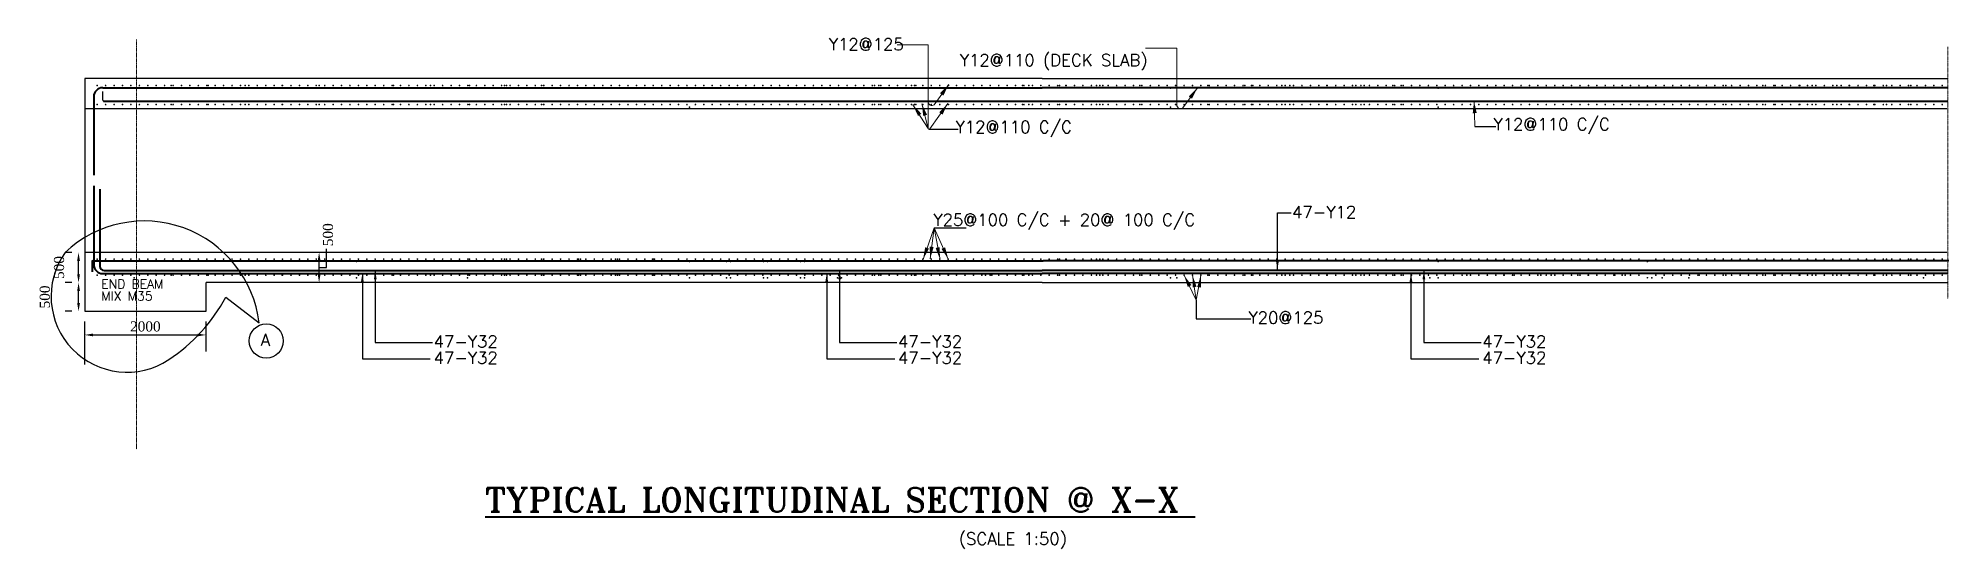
# Model space of a CAD drawing. Header units: inches. Extents: x -400915 to 515323, y 79868 to 577806.
# Drawn here: x 384984 to 498373, y 246380 to 276661 of the extents above; entities that cross this region are included whole.
import ezdxf

# ---------------------------------------------------------------- set-up
doc = ezdxf.new("R2010")
doc.units = ezdxf.units.IN
doc.header["$LTSCALE"] = 0.315
doc.header["$MEASUREMENT"] = 0
doc.linetypes.add('CENTER', pattern=[50.8, 31.75, -6.35, 6.35, -6.35])
for name, color, linetype, lineweight in [('CEN', 5, 'CENTER', 18), ('DM', 1, 'Continuous', 20), ('DMT', 5, 'Continuous', 25), ('RFC', 4, 'Continuous', 40), ('scale hide', 5, 'Continuous', 20), ('TXC', 7, 'Continuous', 40)]:
    doc.layers.add(name, color=color, linetype=linetype, lineweight=lineweight)
doc.layers.add('GIRDER', color=7, linetype='Continuous')
doc.layers.add('rec', color=7, linetype='Continuous')
doc.styles.add('ROMANT', font='romant.shx')
doc.styles.add('S2', font='ROMANS.shx', dxfattribs={"width": 0.85})
doc.styles.get("Standard").update_dxf_attribs({"font": 'romantic.ttf'})
doc.dimstyles.new('kri', dxfattribs={"dimtxt": 150, "dimasz": 125, "dimexe": 0.18, "dimexo": 0.0625, "dimgap": 0.09, "dimtad": 1, "dimdec": 0, "dimrnd": 1, "dimzin": 0, "dimdsep": 46, "dimtxsty": 'Standard', "dimblk": 'OBLIQUE', "dimcen": 0.09, "dimclrd": 1, "dimclre": 5, "dimclrt": 3, "dimadec": 0, "dimazin": 0, "dimtfac": 1, "dimtdec": 0, "dimtofl": 0, "dimtmove": 2, "dimatfit": 3, "dimfxl": 1, "dimtolj": 1, "dimtzin": 0, "dimarcsym": 0})

msp = doc.modelspace()

# ---------------------------------------------------------------- texts
at = {"layer": 'DMT', "style": 'S2'}
for s, height, p in [('Y12@125', 716.67, (431898.4, 275944.3)), ('Y12@110 (DECK SLAB)', 716.667, (439672.3, 275002.9)), ('Y12@110 C/C', 716.667, (439424.1, 271036.7)), ('Y12@110 C/C', 716.667, (471345, 271201.6)), ('47-Y12', 716.67, (459399.7, 265993.2)), ('Y25@100 C/C + 20@ 100 C/C', 716.667, (438104.2, 265533.1)), ('END BEAM', 537.5, (388729.5, 261818.9)), ('MIX M35', 537.5, (388729.5, 261105.4)), ('Y20@125', 716.67, (456806.2, 259731.7)), ('A', 716.7, (398186.9, 258421.2)), ('47-Y32', 716.67, (408450, 258313.3)), ('47-Y32', 716.67, (436010.2, 258313.3)), ('47-Y32', 716.67, (470682.7, 258313.3)), ('47-Y32', 716.67, (408450, 257349.3)), ('47-Y32', 716.67, (436010.2, 257349.3)), ('47-Y32', 716.67, (470682.7, 257349.3))]:
    msp.add_text(s, height=height, dxfattribs=at).set_placement(p)
at = {"layer": 'scale hide', "style": 'S2'}
msp.add_text('(SCALE 1:50)', height=716.667, dxfattribs=at).set_placement((439618.6, 246618.9))
at = {"layer": 'TXC', "style": 'ROMANT'}
msp.add_text('%%UTYPICAL LONGITUDINAL SECTION @ X-X ', height=1433.333, dxfattribs=at).set_placement((411505, 248563.9))

# ---------------------------------------------------------------- blocks, each defined once
blk = doc.blocks.new('ARROW')
at = {"layer": 'RFC', "color": 1}
blk.add_solid([(2, -0.33), (2, 0.33), (0, 0)], dxfattribs=at)
blk = doc.blocks.new('*D246')
at = {"layer": 'Defpoints', "color": 0, "ltscale": 0.5, "transparency": 16777216}
for p in [(394943, 259063), (394943, 257684), (387743, 256914)]:
    blk.add_point(p, dxfattribs=at)
at = {"layer": 'rec', "color": 1, "lineweight": -2, "ltscale": 0.5, "transparency": 16777216}
for p, q in [((387743, 257314), (387743, 259863)), ((394943, 258084), (394943, 259863)), ((388243, 259063), (394443, 259063))]:
    blk.add_line(p, q, dxfattribs=at)
at = {"layer": 'rec', "color": 1, "ltscale": 0.5, "transparency": 16777216}
for points in [[(388243, 259146), (388243, 258980), (387743, 259063)], [(394443, 259146), (394443, 258980), (394943, 259063)]]:
    blk.add_solid(points, dxfattribs=at)
at = {"layer": 'rec', "color": 3, "ltscale": 0.5, "transparency": 16777216, "insert": (391343, 259563), "char_height": 600, "attachment_point": 5}
blk.add_mtext('\\A1;2000', dxfattribs=at)
blk = doc.blocks.new('*D247')
at = {"layer": 'Defpoints', "color": 0, "ltscale": 0.5, "transparency": 16777216}
for p in [(387378, 262166), (387378, 262166), (387378, 260466)]:
    blk.add_point(p, dxfattribs=at)
at = {"layer": 'rec', "color": 1, "lineweight": -2, "ltscale": 0.5, "transparency": 16777216}
for p, q in [((386978, 262166), (386578, 262166)), ((387378, 260966), (387378, 261666)), ((386978, 260466), (386578, 260466))]:
    blk.add_line(p, q, dxfattribs=at)
at = {"layer": 'rec', "color": 1, "ltscale": 0.5, "transparency": 16777216}
for points in [[(387294, 261666), (387461, 261666), (387378, 262166)], [(387294, 260966), (387461, 260966), (387378, 260466)]]:
    blk.add_solid(points, dxfattribs=at)
at = {"layer": 'rec', "color": 3, "ltscale": 0.5, "transparency": 16777216, "insert": (385378, 261316), "char_height": 600, "attachment_point": 5, "rotation": 90}
blk.add_mtext('\\A1;500', dxfattribs=at)
blk = doc.blocks.new('*D248')
at = {"layer": 'Defpoints', "color": 0, "ltscale": 0.5, "transparency": 16777216}
for p in [(387378, 263954), (387378, 263954), (387378, 262166)]:
    blk.add_point(p, dxfattribs=at)
at = {"layer": 'rec', "color": 1, "lineweight": -2, "ltscale": 0.5, "transparency": 16777216}
for p, q in [((386978, 263954), (386578, 263954)), ((387378, 262666), (387378, 263454)), ((386978, 262166), (386578, 262166))]:
    blk.add_line(p, q, dxfattribs=at)
at = {"layer": 'rec', "color": 1, "ltscale": 0.5, "transparency": 16777216}
for points in [[(387294, 263454), (387461, 263454), (387378, 263954)], [(387294, 262666), (387461, 262666), (387378, 262166)]]:
    blk.add_solid(points, dxfattribs=at)
at = {"layer": 'rec', "color": 3, "ltscale": 0.5, "transparency": 16777216, "insert": (386223, 263060), "char_height": 600, "attachment_point": 5, "rotation": 90}
blk.add_mtext('\\A1;500', dxfattribs=at)
blk = doc.blocks.new('*D249')
at = {"layer": 'Defpoints', "color": 0, "ltscale": 0.5, "transparency": 16777216}
for p in [(401655, 263954), (401655, 263954), (401655, 262166)]:
    blk.add_point(p, dxfattribs=at)
at = {"layer": 'rec', "color": 1, "lineweight": -2, "ltscale": 0.5, "transparency": 16777216}
for p, q in [((401255, 263954), (400855, 263954)), ((401655, 262666), (401655, 263454)), ((401255, 262166), (400855, 262166))]:
    blk.add_line(p, q, dxfattribs=at)
at = {"layer": 'rec', "color": 1, "ltscale": 0.5, "transparency": 16777216}
for points in [[(401571, 263454), (401738, 263454), (401655, 263954)], [(401571, 262666), (401738, 262666), (401655, 262166)]]:
    blk.add_solid(points, dxfattribs=at)
at = {"layer": 'rec', "color": 3, "ltscale": 0.5, "transparency": 16777216, "insert": (402185, 265009), "char_height": 600, "attachment_point": 5, "rotation": 90}
blk.add_mtext('\\A1;500', dxfattribs=at)

# ---------------------------------------------------------------- dimensions: what is measured, and where the dimension line sits
at = {"layer": 'rec', "ltscale": 0.5}
for base, p1, p2, picture, middle in [((401654.6, 263954.4), (401654.6, 262165.6), (401654.6, 263954.4), '*D249', (402185.4, 265008.8)), ((387377.8, 263954.4), (387377.8, 262165.6), (387377.8, 263954.4), '*D248', (386222.8, 263060))]:
    dim = msp.add_linear_dim(base=base, p1=p1, p2=p2, angle=90, text='500', dimstyle='kri', override={"dimscale": 4, "dimexe": 200, "dimexo": 100, "dimgap": 50, "dimsah": 1, "dimclre": 1}, dxfattribs=at)
    dim.commit()
    dim.dimension.update_dxf_attribs({"geometry": picture, "text_midpoint": middle, "dimtype": 160})
dim = msp.add_linear_dim(base=(387377.8, 262165.6), p1=(387377.8, 260465.6), p2=(387377.8, 262165.6), angle=90, text='500', dimstyle='kri', override={"dimscale": 4, "dimexe": 200, "dimexo": 100, "dimgap": 50, "dimsah": 1, "dimclre": 1}, dxfattribs=at)
dim.commit()
dim.dimension.update_dxf_attribs({"geometry": '*D247', "text_midpoint": (385377.8, 261315.6)})
dim = msp.add_linear_dim(base=(394943.1, 259063), p1=(387743.1, 256914.2), p2=(394943.1, 257683.6), text='2000', dimstyle='kri', override={"dimscale": 4, "dimexe": 200, "dimexo": 100, "dimgap": 50, "dimsah": 1, "dimclre": 1, "dimclrt": 3}, dxfattribs=at)
dim.commit()
dim.dimension.update_dxf_attribs({"geometry": '*D246', "text_midpoint": (391343.1, 259563), "dimtype": 160})

# ---------------------------------------------------------------- linework, layer by layer
at = {"layer": 'CEN'}
for p, q in [((390824.7, 276583.5), (390824.7, 252287.1)), ((498324.7, 276142.1), (498324.7, 261209.4))]:
    msp.add_line(p, q, dxfattribs=at)
at = {"layer": 'DM'}
for p, q in [((437800, 276261.3), (435953.1, 276261.3)), ((437800, 272893.5), (437800, 276261.3)), ((452555.1, 276074.1), (450708.2, 276074.1)), ((452555.1, 272706.3), (452555.1, 276074.1)), ((439022.8, 273912.6), (438161.3, 272716.6)), ((453777.9, 273725.4), (452916.4, 272529.5)), ((436895.5, 272710.4), (437800, 271311.5)), ((437424.3, 272771.1), (437800, 271311.5)), ((437800, 272893.5), (437800, 271311.5)), ((438972.3, 272784), (437890.6, 271282.3)), ((470198, 272932.9), (470241.4, 271426.4)), ((437497.3, 263546.4), (438148.5, 265412.5)), ((437920.1, 263575.8), (438148.5, 265412.5)), ((438506.4, 263540.9), (438148.5, 265412.5)), ((438995.7, 263560.7), (438148.5, 265412.5)), ((452987.2, 262602.7), (453715, 261120.3)), ((453486.8, 262610.1), (453715, 261120.3)), ((453984.6, 262597.5), (453715, 261120.3))]:
    msp.add_line(p, q, dxfattribs=at)
for centre, radius, end in [((438024, 272893.5), 224, 307.835482), ((452779, 272706.3), 224, 307.835482), ((437850, 271311.5), 50, 324.234682)]:
    msp.add_arc(centre, radius, 180, end, dxfattribs=at)
at = {"layer": 'GIRDER', "color": 1}
for p, q in [((444574.7, 274262.9), (387743.1, 274262.9)), ((387743.1, 274262.9), (387743.1, 262165.6)), ((444574.7, 274262.9), (498324.7, 274262.9)), ((498257.4, 272474.1), (387743.1, 272474.1)), ((498257.4, 263954.4), (387743.1, 263954.4)), ((444574.7, 262165.6), (394943.1, 262165.6)), ((444574.7, 262165.6), (498324.7, 262165.6))]:
    msp.add_line(p, q, dxfattribs=at)
at = {"layer": 'rec', "ltscale": 0.5}
for p, q in [((388818.1, 272980.4), (388818.1, 273501.2)), ((396121.8, 261310.1), (398090.6, 259781.1))]:
    msp.add_line(p, q, dxfattribs=at)
at = {"layer": 'rec', "color": 1, "ltscale": 0.5}
for p, q in [((437850, 271261.5), (439579.2, 271261.5)), ((470241.4, 271426.4), (471500.1, 271426.4)), ((438148.5, 265412.5), (440053.6, 265412.5)), ((401654.6, 263064.9), (402094.7, 263064.9)), ((402094.7, 263064.9), (402094.7, 264162.7)), ((387743.1, 262165.6), (387743.1, 260465.6)), ((394943.1, 260465.6), (394943.1, 262165.6)), ((453715, 261120.3), (453715, 260021.7)), ((387743.1, 260465.6), (388443.1, 260465.6)), ((388443.1, 260465.6), (394943.1, 260465.6)), ((453715, 260021.7), (456957.9, 260021.7))]:
    msp.add_line(p, q, dxfattribs=at)
at = {"layer": 'rec', "ltscale": 0.5, "const_width": 50}
for points in [[(388461.7, 273856.5, 1), (388511.7, 273856.5, 1)], [(388961.7, 273856.5, 1), (389011.7, 273856.5, 1)], [(389461.7, 273856.5, 1), (389511.7, 273856.5, 1)], [(389961.7, 273856.5, 1), (390011.7, 273856.5, 1)], [(390461.7, 273856.5, 1), (390511.7, 273856.5, 1)], [(390961.7, 273856.5, 1), (391011.7, 273856.5, 1)], [(391461.7, 273856.5, 1), (391511.7, 273856.5, 1)], [(391961.7, 273856.5, 1), (392011.7, 273856.5, 1)], [(392461.7, 273856.5, 1), (392511.7, 273856.5, 1)], [(392961.7, 273856.5, 1), (393011.7, 273856.5, 1)], [(393461.7, 273856.5, 1), (393511.7, 273856.5, 1)], [(393961.7, 273856.5, 1), (394011.7, 273856.5, 1)], [(394461.7, 273856.5, 1), (394511.7, 273856.5, 1)], [(394961.7, 273856.5, 1), (395011.7, 273856.5, 1)], [(395461.7, 273856.5, 1), (395511.7, 273856.5, 1)], [(395961.7, 273856.5, 1), (396011.7, 273856.5, 1)], [(396461.7, 273856.5, 1), (396511.7, 273856.5, 1)], [(396961.7, 273856.5, 1), (397011.7, 273856.5, 1)], [(397461.7, 273856.5, 1), (397511.7, 273856.5, 1)], [(397961.7, 273856.5, 1), (398011.7, 273856.5, 1)], [(398461.7, 273856.5, 1), (398511.7, 273856.5, 1)], [(398961.7, 273856.5, 1), (399011.7, 273856.5, 1)], [(399461.7, 273856.5, 1), (399511.7, 273856.5, 1)], [(399961.7, 273856.5, 1), (400011.7, 273856.5, 1)], [(400461.7, 273856.5, 1), (400511.7, 273856.5, 1)], [(400961.7, 273856.5, 1), (401011.7, 273856.5, 1)], [(401461.7, 273856.5, 1), (401511.7, 273856.5, 1)], [(401961.7, 273856.5, 1), (402011.7, 273856.5, 1)], [(402461.7, 273856.5, 1), (402511.7, 273856.5, 1)], [(402961.7, 273856.5, 1), (403011.7, 273856.5, 1)], [(403461.7, 273856.5, 1), (403511.7, 273856.5, 1)], [(403961.7, 273856.5, 1), (404011.7, 273856.5, 1)], [(404461.7, 273856.5, 1), (404511.7, 273856.5, 1)], [(404961.7, 273856.5, 1), (405011.7, 273856.5, 1)], [(405461.7, 273856.5, 1), (405511.7, 273856.5, 1)], [(405961.7, 273856.5, 1), (406011.7, 273856.5, 1)], [(406461.7, 273856.5, 1), (406511.7, 273856.5, 1)], [(406961.7, 273856.5, 1), (407011.7, 273856.5, 1)], [(407461.7, 273856.5, 1), (407511.7, 273856.5, 1)], [(407961.7, 273856.5, 1), (408011.7, 273856.5, 1)], [(408461.7, 273856.5, 1), (408511.7, 273856.5, 1)], [(408961.7, 273856.5, 1), (409011.7, 273856.5, 1)], [(409461.7, 273856.5, 1), (409511.7, 273856.5, 1)], [(409961.7, 273856.5, 1), (410011.7, 273856.5, 1)], [(410461.7, 273856.5, 1), (410511.7, 273856.5, 1)], [(410961.7, 273856.5, 1), (411011.7, 273856.5, 1)], [(411461.7, 273856.5, 1), (411511.7, 273856.5, 1)], [(411961.7, 273856.5, 1), (412011.7, 273856.5, 1)], [(412461.7, 273856.5, 1), (412511.7, 273856.5, 1)], [(412961.7, 273856.5, 1), (413011.7, 273856.5, 1)], [(413461.7, 273856.5, 1), (413511.7, 273856.5, 1)], [(413961.7, 273856.5, 1), (414011.7, 273856.5, 1)], [(414461.7, 273856.5, 1), (414511.7, 273856.5, 1)], [(414961.7, 273856.5, 1), (415011.7, 273856.5, 1)], [(415461.7, 273856.5, 1), (415511.7, 273856.5, 1)], [(415961.7, 273856.5, 1), (416011.7, 273856.5, 1)], [(416461.7, 273856.5, 1), (416511.7, 273856.5, 1)], [(416961.7, 273856.5, 1), (417011.7, 273856.5, 1)], [(417461.7, 273856.5, 1), (417511.7, 273856.5, 1)], [(417961.7, 273856.5, 1), (418011.7, 273856.5, 1)], [(418461.7, 273856.5, 1), (418511.7, 273856.5, 1)], [(418961.7, 273856.5, 1), (419011.7, 273856.5, 1)], [(419461.7, 273856.5, 1), (419511.7, 273856.5, 1)], [(419961.7, 273856.5, 1), (420011.7, 273856.5, 1)], [(420461.7, 273856.5, 1), (420511.7, 273856.5, 1)], [(420961.7, 273856.5, 1), (421011.7, 273856.5, 1)], [(421461.7, 273856.5, 1), (421511.7, 273856.5, 1)], [(421961.7, 273856.5, 1), (422011.7, 273856.5, 1)], [(422461.7, 273856.5, 1), (422511.7, 273856.5, 1)], [(422961.7, 273856.5, 1), (423011.7, 273856.5, 1)], [(423461.7, 273856.5, 1), (423511.7, 273856.5, 1)], [(423961.7, 273856.5, 1), (424011.7, 273856.5, 1)], [(424461.7, 273856.5, 1), (424511.7, 273856.5, 1)], [(424961.7, 273856.5, 1), (425011.7, 273856.5, 1)], [(425461.7, 273856.5, 1), (425511.7, 273856.5, 1)], [(425961.7, 273856.5, 1), (426011.7, 273856.5, 1)], [(426461.7, 273856.5, 1), (426511.7, 273856.5, 1)], [(426961.7, 273856.5, 1), (427011.7, 273856.5, 1)], [(427461.7, 273856.5, 1), (427511.7, 273856.5, 1)], [(427961.7, 273856.5, 1), (428011.7, 273856.5, 1)], [(428461.7, 273856.5, 1), (428511.7, 273856.5, 1)], [(428961.7, 273856.5, 1), (429011.7, 273856.5, 1)], [(429461.7, 273856.5, 1), (429511.7, 273856.5, 1)], [(429961.7, 273856.5, 1), (430011.7, 273856.5, 1)], [(430461.7, 273856.5, 1), (430511.7, 273856.5, 1)], [(430961.7, 273856.5, 1), (431011.7, 273856.5, 1)], [(431461.7, 273856.5, 1), (431511.7, 273856.5, 1)], [(431961.7, 273856.5, 1), (432011.7, 273856.5, 1)], [(432461.7, 273856.5, 1), (432511.7, 273856.5, 1)], [(432961.7, 273856.5, 1), (433011.7, 273856.5, 1)], [(433461.7, 273856.5, 1), (433511.7, 273856.5, 1)], [(433961.7, 273856.5, 1), (434011.7, 273856.5, 1)], [(434461.7, 273856.5, 1), (434511.7, 273856.5, 1)], [(434961.7, 273856.5, 1), (435011.7, 273856.5, 1)], [(435461.7, 273856.5, 1), (435511.7, 273856.5, 1)], [(435961.7, 273856.5, 1), (436011.7, 273856.5, 1)], [(436461.7, 273856.5, 1), (436511.7, 273856.5, 1)], [(436961.7, 273856.5, 1), (437011.7, 273856.5, 1)], [(437461.7, 273856.5, 1), (437511.7, 273856.5, 1)], [(437961.7, 273856.5, 1), (438011.7, 273856.5, 1)], [(438461.7, 273856.5, 1), (438511.7, 273856.5, 1)], [(438961.7, 273856.5, 1), (439011.7, 273856.5, 1)], [(439461.7, 273856.5, 1), (439511.7, 273856.5, 1)], [(439961.7, 273856.5, 1), (440011.7, 273856.5, 1)], [(440461.7, 273856.5, 1), (440511.7, 273856.5, 1)], [(440961.7, 273856.5, 1), (441011.7, 273856.5, 1)], [(441461.7, 273856.5, 1), (441511.7, 273856.5, 1)], [(441961.7, 273856.5, 1), (442011.7, 273856.5, 1)], [(442461.7, 273856.5, 1), (442511.7, 273856.5, 1)], [(442961.7, 273856.5, 1), (443011.7, 273856.5, 1)], [(443461.7, 273856.5, 1), (443511.7, 273856.5, 1)], [(443961.7, 273856.5, 1), (444011.7, 273856.5, 1)], [(444461.7, 273856.5, 1), (444511.7, 273856.5, 1)], [(444961.7, 273856.5, 1), (445011.7, 273856.5, 1)], [(445461.7, 273856.5, 1), (445511.7, 273856.5, 1)], [(445961.7, 273856.5, 1), (446011.7, 273856.5, 1)], [(446461.7, 273856.5, 1), (446511.7, 273856.5, 1)], [(446961.7, 273856.5, 1), (447011.7, 273856.5, 1)], [(447461.7, 273856.5, 1), (447511.7, 273856.5, 1)], [(447961.7, 273856.5, 1), (448011.7, 273856.5, 1)], [(448461.7, 273856.5, 1), (448511.7, 273856.5, 1)], [(448961.7, 273856.5, 1), (449011.7, 273856.5, 1)], [(449461.7, 273856.5, 1), (449511.7, 273856.5, 1)], [(449961.7, 273856.5, 1), (450011.7, 273856.5, 1)], [(450461.7, 273856.5, 1), (450511.7, 273856.5, 1)], [(450961.7, 273856.5, 1), (451011.7, 273856.5, 1)], [(451461.7, 273856.5, 1), (451511.7, 273856.5, 1)], [(451961.7, 273856.5, 1), (452011.7, 273856.5, 1)], [(452461.7, 273856.5, 1), (452511.7, 273856.5, 1)], [(452961.7, 273856.5, 1), (453011.7, 273856.5, 1)], [(453461.7, 273856.5, 1), (453511.7, 273856.5, 1)], [(453961.7, 273856.5, 1), (454011.7, 273856.5, 1)], [(454461.7, 273856.5, 1), (454511.7, 273856.5, 1)], [(454961.7, 273856.5, 1), (455011.7, 273856.5, 1)], [(455461.7, 273856.5, 1), (455511.7, 273856.5, 1)], [(455961.7, 273856.5, 1), (456011.7, 273856.5, 1)], [(456461.7, 273856.5, 1), (456511.7, 273856.5, 1)], [(456961.7, 273856.5, 1), (457011.7, 273856.5, 1)], [(457461.7, 273856.5, 1), (457511.7, 273856.5, 1)], [(457961.7, 273856.5, 1), (458011.7, 273856.5, 1)], [(458461.7, 273856.5, 1), (458511.7, 273856.5, 1)], [(458961.7, 273856.5, 1), (459011.7, 273856.5, 1)], [(459461.7, 273856.5, 1), (459511.7, 273856.5, 1)], [(459961.7, 273856.5, 1), (460011.7, 273856.5, 1)], [(460461.7, 273856.5, 1), (460511.7, 273856.5, 1)], [(460961.7, 273856.5, 1), (461011.7, 273856.5, 1)], [(461461.7, 273856.5, 1), (461511.7, 273856.5, 1)], [(461961.7, 273856.5, 1), (462011.7, 273856.5, 1)], [(462461.7, 273856.5, 1), (462511.7, 273856.5, 1)], [(462961.7, 273856.5, 1), (463011.7, 273856.5, 1)], [(463461.7, 273856.5, 1), (463511.7, 273856.5, 1)], [(463961.7, 273856.5, 1), (464011.7, 273856.5, 1)], [(464461.7, 273856.5, 1), (464511.7, 273856.5, 1)], [(464961.7, 273856.5, 1), (465011.7, 273856.5, 1)], [(465461.7, 273856.5, 1), (465511.7, 273856.5, 1)], [(465961.7, 273856.5, 1), (466011.7, 273856.5, 1)], [(466461.7, 273856.5, 1), (466511.7, 273856.5, 1)], [(466961.7, 273856.5, 1), (467011.7, 273856.5, 1)], [(467461.7, 273856.5, 1), (467511.7, 273856.5, 1)], [(467961.7, 273856.5, 1), (468011.7, 273856.5, 1)], [(468461.7, 273856.5, 1), (468511.7, 273856.5, 1)], [(468961.7, 273856.5, 1), (469011.7, 273856.5, 1)], [(469461.7, 273856.5, 1), (469511.7, 273856.5, 1)], [(469961.7, 273856.5, 1), (470011.7, 273856.5, 1)], [(470461.7, 273856.5, 1), (470511.7, 273856.5, 1)], [(470961.7, 273856.5, 1), (471011.7, 273856.5, 1)], [(471461.7, 273856.5, 1), (471511.7, 273856.5, 1)], [(471961.7, 273856.5, 1), (472011.7, 273856.5, 1)], [(472461.7, 273856.5, 1), (472511.7, 273856.5, 1)], [(472961.7, 273856.5, 1), (473011.7, 273856.5, 1)], [(473461.7, 273856.5, 1), (473511.7, 273856.5, 1)], [(473961.7, 273856.5, 1), (474011.7, 273856.5, 1)], [(474461.7, 273856.5, 1), (474511.7, 273856.5, 1)], [(474961.7, 273856.5, 1), (475011.7, 273856.5, 1)], [(475461.7, 273856.5, 1), (475511.7, 273856.5, 1)], [(475961.7, 273856.5, 1), (476011.7, 273856.5, 1)], [(476461.7, 273856.5, 1), (476511.7, 273856.5, 1)], [(476961.7, 273856.5, 1), (477011.7, 273856.5, 1)], [(477461.7, 273856.5, 1), (477511.7, 273856.5, 1)], [(477961.7, 273856.5, 1), (478011.7, 273856.5, 1)], [(478461.7, 273856.5, 1), (478511.7, 273856.5, 1)], [(478961.7, 273856.5, 1), (479011.7, 273856.5, 1)], [(479461.7, 273856.5, 1), (479511.7, 273856.5, 1)], [(479961.7, 273856.5, 1), (480011.7, 273856.5, 1)], [(480461.7, 273829.8, 1), (480511.7, 273829.8, 1)], [(480961.7, 273856.5, 1), (481011.7, 273856.5, 1)], [(481461.7, 273856.5, 1), (481511.7, 273856.5, 1)], [(481961.7, 273856.5, 1), (482011.7, 273856.5, 1)], [(482461.7, 273856.5, 1), (482511.7, 273856.5, 1)], [(482961.7, 273856.5, 1), (483011.7, 273856.5, 1)], [(483461.7, 273856.5, 1), (483511.7, 273856.5, 1)], [(483961.7, 273856.5, 1), (484011.7, 273856.5, 1)], [(484461.7, 273856.5, 1), (484511.7, 273856.5, 1)], [(484961.7, 273856.5, 1), (485011.7, 273856.5, 1)], [(485461.7, 273856.5, 1), (485511.7, 273856.5, 1)], [(485961.7, 273856.5, 1), (486011.7, 273856.5, 1)], [(486461.7, 273856.5, 1), (486511.7, 273856.5, 1)], [(486961.7, 273856.5, 1), (487011.7, 273856.5, 1)], [(487461.7, 273856.5, 1), (487511.7, 273856.5, 1)], [(487961.7, 273856.5, 1), (488011.7, 273856.5, 1)], [(488461.7, 273856.5, 1), (488511.7, 273856.5, 1)], [(488961.7, 273856.5, 1), (489011.7, 273856.5, 1)], [(489461.7, 273856.5, 1), (489511.7, 273856.5, 1)], [(489961.7, 273856.5, 1), (490011.7, 273856.5, 1)], [(490461.7, 273856.5, 1), (490511.7, 273856.5, 1)], [(490961.7, 273856.5, 1), (491011.7, 273856.5, 1)], [(491461.7, 273856.5, 1), (491511.7, 273856.5, 1)], [(491961.7, 273856.5, 1), (492011.7, 273856.5, 1)], [(492461.7, 273856.5, 1), (492511.7, 273856.5, 1)], [(492961.7, 273856.5, 1), (493011.7, 273856.5, 1)], [(493461.7, 273856.5, 1), (493511.7, 273856.5, 1)], [(493961.7, 273856.5, 1), (494011.7, 273856.5, 1)], [(494461.7, 273856.5, 1), (494511.7, 273856.5, 1)], [(494961.7, 273856.5, 1), (495011.7, 273856.5, 1)], [(495461.7, 273856.5, 1), (495511.7, 273856.5, 1)], [(495961.7, 273856.5, 1), (496011.7, 273856.5, 1)], [(496461.7, 273856.5, 1), (496511.7, 273856.5, 1)], [(496961.7, 273856.5, 1), (497011.7, 273856.5, 1)], [(497461.7, 273856.5, 1), (497511.7, 273856.5, 1)], [(497961.7, 273856.5, 1), (498011.7, 273856.5, 1)], [(388461.7, 272728, 1), (388511.7, 272728, 1)], [(388961.7, 272728, 1), (389011.7, 272728, 1)], [(389461.7, 272728, 1), (389511.7, 272728, 1)], [(389961.7, 272728, 1), (390011.7, 272728, 1)], [(390461.7, 272728, 1), (390511.7, 272728, 1)], [(390961.7, 272728, 1), (391011.7, 272728, 1)], [(391461.7, 272728, 1), (391511.7, 272728, 1)], [(391961.7, 272728, 1), (392011.7, 272728, 1)], [(392461.7, 272728, 1), (392511.7, 272728, 1)], [(392961.7, 272728, 1), (393011.7, 272728, 1)], [(393461.7, 272728, 1), (393511.7, 272728, 1)], [(393961.7, 272728, 1), (394011.7, 272728, 1)], [(394461.7, 272728, 1), (394511.7, 272728, 1)], [(394961.7, 272728, 1), (395011.7, 272728, 1)], [(395461.7, 272728, 1), (395511.7, 272728, 1)], [(395961.7, 272728, 1), (396011.7, 272728, 1)], [(396461.7, 272728, 1), (396511.7, 272728, 1)], [(396961.7, 272728, 1), (397011.7, 272728, 1)], [(397461.7, 272728, 1), (397511.7, 272728, 1)], [(397961.7, 272728, 1), (398011.7, 272728, 1)], [(398461.7, 272728, 1), (398511.7, 272728, 1)], [(398961.7, 272728, 1), (399011.7, 272728, 1)], [(399461.7, 272728, 1), (399511.7, 272728, 1)], [(399961.7, 272728, 1), (400011.7, 272728, 1)], [(400461.7, 272728, 1), (400511.7, 272728, 1)], [(400961.7, 272728, 1), (401011.7, 272728, 1)], [(401461.7, 272728, 1), (401511.7, 272728, 1)], [(401961.7, 272728, 1), (402011.7, 272728, 1)], [(402461.7, 272728, 1), (402511.7, 272728, 1)], [(402961.7, 272728, 1), (403011.7, 272728, 1)], [(403461.7, 272728, 1), (403511.7, 272728, 1)], [(403961.7, 272728, 1), (404011.7, 272728, 1)], [(404461.7, 272728, 1), (404511.7, 272728, 1)], [(404961.7, 272728, 1), (405011.7, 272728, 1)], [(405461.7, 272728, 1), (405511.7, 272728, 1)], [(405961.7, 272728, 1), (406011.7, 272728, 1)], [(406461.7, 272728, 1), (406511.7, 272728, 1)], [(406961.7, 272728, 1), (407011.7, 272728, 1)], [(407461.7, 272728, 1), (407511.7, 272728, 1)], [(407961.7, 272728, 1), (408011.7, 272728, 1)], [(408461.7, 272728, 1), (408511.7, 272728, 1)], [(408961.7, 272728, 1), (409011.7, 272728, 1)], [(409461.7, 272728, 1), (409511.7, 272728, 1)], [(409961.7, 272728, 1), (410011.7, 272728, 1)], [(410461.7, 272728, 1), (410511.7, 272728, 1)], [(410961.7, 272728, 1), (411011.7, 272728, 1)], [(411461.7, 272728, 1), (411511.7, 272728, 1)], [(411961.7, 272728, 1), (412011.7, 272728, 1)], [(412461.7, 272728, 1), (412511.7, 272728, 1)], [(412961.7, 272728, 1), (413011.7, 272728, 1)], [(413461.7, 272728, 1), (413511.7, 272728, 1)], [(413961.7, 272728, 1), (414011.7, 272728, 1)], [(414461.7, 272728, 1), (414511.7, 272728, 1)], [(414961.7, 272728, 1), (415011.7, 272728, 1)], [(415461.7, 272728, 1), (415511.7, 272728, 1)], [(415961.7, 272728, 1), (416011.7, 272728, 1)], [(416461.7, 272728, 1), (416511.7, 272728, 1)], [(416961.7, 272728, 1), (417011.7, 272728, 1)], [(417461.7, 272728, 1), (417511.7, 272728, 1)], [(417961.7, 272728, 1), (418011.7, 272728, 1)], [(418461.7, 272728, 1), (418511.7, 272728, 1)], [(418961.7, 272728, 1), (419011.7, 272728, 1)], [(419461.7, 272728, 1), (419511.7, 272728, 1)], [(419961.7, 272728, 1), (420011.7, 272728, 1)], [(420461.7, 272728, 1), (420511.7, 272728, 1)], [(420961.7, 272728, 1), (421011.7, 272728, 1)], [(421461.7, 272728, 1), (421511.7, 272728, 1)], [(421961.7, 272728, 1), (422011.7, 272728, 1)], [(422461.7, 272728, 1), (422511.7, 272728, 1)], [(422961.7, 272728, 1), (423011.7, 272728, 1)], [(423461.7, 272728, 1), (423511.7, 272728, 1)], [(423961.7, 272728, 1), (424011.7, 272728, 1)], [(424461.7, 272728, 1), (424511.7, 272728, 1)], [(424961.7, 272728, 1), (425011.7, 272728, 1)], [(425461.7, 272728, 1), (425511.7, 272728, 1)], [(425961.7, 272728, 1), (426011.7, 272728, 1)], [(426461.7, 272728, 1), (426511.7, 272728, 1)], [(426961.7, 272728, 1), (427011.7, 272728, 1)], [(427461.7, 272728, 1), (427511.7, 272728, 1)], [(427961.7, 272728, 1), (428011.7, 272728, 1)], [(428461.7, 272728, 1), (428511.7, 272728, 1)], [(428961.7, 272728, 1), (429011.7, 272728, 1)], [(429461.7, 272728, 1), (429511.7, 272728, 1)], [(429961.7, 272728, 1), (430011.7, 272728, 1)], [(430461.7, 272728, 1), (430511.7, 272728, 1)], [(430961.7, 272728, 1), (431011.7, 272728, 1)], [(431461.7, 272728, 1), (431511.7, 272728, 1)], [(431961.7, 272728, 1), (432011.7, 272728, 1)], [(432461.7, 272728, 1), (432511.7, 272728, 1)], [(432961.7, 272728, 1), (433011.7, 272728, 1)], [(433461.7, 272728, 1), (433511.7, 272728, 1)], [(433961.7, 272728, 1), (434011.7, 272728, 1)], [(434461.7, 272728, 1), (434511.7, 272728, 1)], [(434961.7, 272728, 1), (435011.7, 272728, 1)], [(435461.7, 272728, 1), (435511.7, 272728, 1)], [(435961.7, 272728, 1), (436011.7, 272728, 1)], [(436461.7, 272728, 1), (436511.7, 272728, 1)], [(436961.7, 272728, 1), (437011.7, 272728, 1)], [(437461.7, 272728, 1), (437511.7, 272728, 1)], [(437961.7, 272728, 1), (438011.7, 272728, 1)], [(438461.7, 272728, 1), (438511.7, 272728, 1)], [(438961.7, 272728, 1), (439011.7, 272728, 1)], [(439461.7, 272728, 1), (439511.7, 272728, 1)], [(439961.7, 272728, 1), (440011.7, 272728, 1)], [(440461.7, 272728, 1), (440511.7, 272728, 1)], [(440961.7, 272728, 1), (441011.7, 272728, 1)], [(441461.7, 272728, 1), (441511.7, 272728, 1)], [(441961.7, 272728, 1), (442011.7, 272728, 1)], [(442461.7, 272728, 1), (442511.7, 272728, 1)], [(442961.7, 272728, 1), (443011.7, 272728, 1)], [(443461.7, 272728, 1), (443511.7, 272728, 1)], [(443961.7, 272728, 1), (444011.7, 272728, 1)], [(444461.7, 272728, 1), (444511.7, 272728, 1)], [(444961.7, 272728, 1), (445011.7, 272728, 1)], [(445461.7, 272728, 1), (445511.7, 272728, 1)], [(445961.7, 272728, 1), (446011.7, 272728, 1)], [(446461.7, 272728, 1), (446511.7, 272728, 1)], [(446961.7, 272728, 1), (447011.7, 272728, 1)], [(447461.7, 272728, 1), (447511.7, 272728, 1)], [(447961.7, 272728, 1), (448011.7, 272728, 1)], [(448461.7, 272728, 1), (448511.7, 272728, 1)], [(448961.7, 272728, 1), (449011.7, 272728, 1)], [(449461.7, 272728, 1), (449511.7, 272728, 1)], [(449961.7, 272728, 1), (450011.7, 272728, 1)], [(450461.7, 272728, 1), (450511.7, 272728, 1)], [(450961.7, 272728, 1), (451011.7, 272728, 1)], [(451461.7, 272728, 1), (451511.7, 272728, 1)], [(451961.7, 272728, 1), (452011.7, 272728, 1)], [(452461.7, 272728, 1), (452511.7, 272728, 1)], [(452961.7, 272728, 1), (453011.7, 272728, 1)], [(453461.7, 272728, 1), (453511.7, 272728, 1)], [(453961.7, 272728, 1), (454011.7, 272728, 1)], [(454461.7, 272728, 1), (454511.7, 272728, 1)], [(454961.7, 272728, 1), (455011.7, 272728, 1)], [(455461.7, 272728, 1), (455511.7, 272728, 1)], [(455961.7, 272728, 1), (456011.7, 272728, 1)], [(456461.7, 272728, 1), (456511.7, 272728, 1)], [(456961.7, 272728, 1), (457011.7, 272728, 1)], [(457461.7, 272728, 1), (457511.7, 272728, 1)], [(457961.7, 272728, 1), (458011.7, 272728, 1)], [(458461.7, 272728, 1), (458511.7, 272728, 1)], [(458961.7, 272728, 1), (459011.7, 272728, 1)], [(459461.7, 272728, 1), (459511.7, 272728, 1)], [(459961.7, 272728, 1), (460011.7, 272728, 1)], [(460461.7, 272728, 1), (460511.7, 272728, 1)], [(460961.7, 272728, 1), (461011.7, 272728, 1)], [(461461.7, 272728, 1), (461511.7, 272728, 1)], [(461961.7, 272728, 1), (462011.7, 272728, 1)], [(462461.7, 272728, 1), (462511.7, 272728, 1)], [(462961.7, 272728, 1), (463011.7, 272728, 1)], [(463461.7, 272728, 1), (463511.7, 272728, 1)], [(463961.7, 272728, 1), (464011.7, 272728, 1)], [(464461.7, 272728, 1), (464511.7, 272728, 1)], [(464961.7, 272728, 1), (465011.7, 272728, 1)], [(465461.7, 272728, 1), (465511.7, 272728, 1)], [(465961.7, 272728, 1), (466011.7, 272728, 1)], [(466461.7, 272728, 1), (466511.7, 272728, 1)], [(466961.7, 272728, 1), (467011.7, 272728, 1)], [(467461.7, 272728, 1), (467511.7, 272728, 1)], [(467961.7, 272728, 1), (468011.7, 272728, 1)], [(468461.7, 272728, 1), (468511.7, 272728, 1)], [(468961.7, 272728, 1), (469011.7, 272728, 1)], [(469461.7, 272728, 1), (469511.7, 272728, 1)], [(469961.7, 272728, 1), (470011.7, 272728, 1)], [(470461.7, 272728, 1), (470511.7, 272728, 1)], [(470961.7, 272728, 1), (471011.7, 272728, 1)], [(471461.7, 272728, 1), (471511.7, 272728, 1)], [(471961.7, 272728, 1), (472011.7, 272728, 1)], [(472461.7, 272728, 1), (472511.7, 272728, 1)], [(472961.7, 272728, 1), (473011.7, 272728, 1)], [(473461.7, 272728, 1), (473511.7, 272728, 1)], [(473961.7, 272728, 1), (474011.7, 272728, 1)], [(474461.7, 272728, 1), (474511.7, 272728, 1)], [(474961.7, 272728, 1), (475011.7, 272728, 1)], [(475461.7, 272728, 1), (475511.7, 272728, 1)], [(475961.7, 272728, 1), (476011.7, 272728, 1)], [(476461.7, 272728, 1), (476511.7, 272728, 1)], [(476961.7, 272728, 1), (477011.7, 272728, 1)], [(477461.7, 272728, 1), (477511.7, 272728, 1)], [(477961.7, 272728, 1), (478011.7, 272728, 1)], [(478461.7, 272728, 1), (478511.7, 272728, 1)], [(478961.7, 272728, 1), (479011.7, 272728, 1)], [(479461.7, 272728, 1), (479511.7, 272728, 1)], [(479961.7, 272728, 1), (480011.7, 272728, 1)], [(480461.7, 272701.2, 1), (480511.7, 272701.2, 1)], [(480961.7, 272728, 1), (481011.7, 272728, 1)], [(481461.7, 272728, 1), (481511.7, 272728, 1)], [(481961.7, 272728, 1), (482011.7, 272728, 1)], [(482461.7, 272728, 1), (482511.7, 272728, 1)], [(482961.7, 272728, 1), (483011.7, 272728, 1)], [(483461.7, 272728, 1), (483511.7, 272728, 1)], [(483961.7, 272728, 1), (484011.7, 272728, 1)], [(484461.7, 272728, 1), (484511.7, 272728, 1)], [(484961.7, 272728, 1), (485011.7, 272728, 1)], [(485461.7, 272728, 1), (485511.7, 272728, 1)], [(485961.7, 272728, 1), (486011.7, 272728, 1)], [(486461.7, 272728, 1), (486511.7, 272728, 1)], [(486961.7, 272728, 1), (487011.7, 272728, 1)], [(487461.7, 272728, 1), (487511.7, 272728, 1)], [(487961.7, 272728, 1), (488011.7, 272728, 1)], [(488461.7, 272728, 1), (488511.7, 272728, 1)], [(488961.7, 272728, 1), (489011.7, 272728, 1)], [(489461.7, 272728, 1), (489511.7, 272728, 1)], [(489961.7, 272728, 1), (490011.7, 272728, 1)], [(490461.7, 272728, 1), (490511.7, 272728, 1)], [(490961.7, 272728, 1), (491011.7, 272728, 1)], [(491461.7, 272728, 1), (491511.7, 272728, 1)], [(491961.7, 272728, 1), (492011.7, 272728, 1)], [(492461.7, 272728, 1), (492511.7, 272728, 1)], [(492961.7, 272728, 1), (493011.7, 272728, 1)], [(493461.7, 272728, 1), (493511.7, 272728, 1)], [(493961.7, 272728, 1), (494011.7, 272728, 1)], [(494461.7, 272728, 1), (494511.7, 272728, 1)], [(494961.7, 272728, 1), (495011.7, 272728, 1)], [(495461.7, 272728, 1), (495511.7, 272728, 1)], [(495961.7, 272728, 1), (496011.7, 272728, 1)], [(496461.7, 272728, 1), (496511.7, 272728, 1)], [(496961.7, 272728, 1), (497011.7, 272728, 1)], [(497461.7, 272728, 1), (497511.7, 272728, 1)], [(497961.7, 272728, 1), (498011.7, 272728, 1)], [(388461.7, 263560, 1), (388511.7, 263560, 1)], [(388961.7, 263560, 1), (389011.7, 263560, 1)], [(389461.7, 263560, 1), (389511.7, 263560, 1)], [(389961.7, 263560, 1), (390011.7, 263560, 1)], [(390461.7, 263560, 1), (390511.7, 263560, 1)], [(390961.7, 263560, 1), (391011.7, 263560, 1)], [(391461.7, 263560, 1), (391511.7, 263560, 1)], [(391961.7, 263560, 1), (392011.7, 263560, 1)], [(392461.7, 263560, 1), (392511.7, 263560, 1)], [(392961.7, 263560, 1), (393011.7, 263560, 1)], [(393461.7, 263560, 1), (393511.7, 263560, 1)], [(393961.7, 263560, 1), (394011.7, 263560, 1)], [(394461.7, 263560, 1), (394511.7, 263560, 1)], [(394961.7, 263560, 1), (395011.7, 263560, 1)], [(395461.7, 263560, 1), (395511.7, 263560, 1)], [(395961.7, 263560, 1), (396011.7, 263560, 1)], [(396461.7, 263560, 1), (396511.7, 263560, 1)], [(396961.7, 263560, 1), (397011.7, 263560, 1)], [(397461.7, 263560, 1), (397511.7, 263560, 1)], [(397961.7, 263560, 1), (398011.7, 263560, 1)], [(398461.7, 263560, 1), (398511.7, 263560, 1)], [(398961.7, 263560, 1), (399011.7, 263560, 1)], [(399461.7, 263560, 1), (399511.7, 263560, 1)], [(399961.7, 263560, 1), (400011.7, 263560, 1)], [(400461.7, 263560, 1), (400511.7, 263560, 1)], [(400961.7, 263560, 1), (401011.7, 263560, 1)], [(401461.7, 263560, 1), (401511.7, 263560, 1)], [(401961.7, 263560, 1), (402011.7, 263560, 1)], [(402461.7, 263560, 1), (402511.7, 263560, 1)], [(402961.7, 263560, 1), (403011.7, 263560, 1)], [(403461.7, 263560, 1), (403511.7, 263560, 1)], [(403961.7, 263560, 1), (404011.7, 263560, 1)], [(404461.7, 263560, 1), (404511.7, 263560, 1)], [(404961.7, 263560, 1), (405011.7, 263560, 1)], [(405461.7, 263560, 1), (405511.7, 263560, 1)], [(405961.7, 263560, 1), (406011.7, 263560, 1)], [(406461.7, 263560, 1), (406511.7, 263560, 1)], [(406961.7, 263560, 1), (407011.7, 263560, 1)], [(407461.7, 263560, 1), (407511.7, 263560, 1)], [(407961.7, 263560, 1), (408011.7, 263560, 1)], [(408461.7, 263560, 1), (408511.7, 263560, 1)], [(408961.7, 263560, 1), (409011.7, 263560, 1)], [(409461.7, 263560, 1), (409511.7, 263560, 1)], [(409961.7, 263560, 1), (410011.7, 263560, 1)], [(410461.7, 263560, 1), (410511.7, 263560, 1)], [(410961.7, 263560, 1), (411011.7, 263560, 1)], [(411461.7, 263560, 1), (411511.7, 263560, 1)], [(411961.7, 263560, 1), (412011.7, 263560, 1)], [(412461.7, 263560, 1), (412511.7, 263560, 1)], [(412961.7, 263560, 1), (413011.7, 263560, 1)], [(413461.7, 263560, 1), (413511.7, 263560, 1)], [(413961.7, 263560, 1), (414011.7, 263560, 1)], [(414461.7, 263560, 1), (414511.7, 263560, 1)], [(414961.7, 263560, 1), (415011.7, 263560, 1)], [(415461.7, 263560, 1), (415511.7, 263560, 1)], [(415961.7, 263560, 1), (416011.7, 263560, 1)], [(416461.7, 263560, 1), (416511.7, 263560, 1)], [(416961.7, 263560, 1), (417011.7, 263560, 1)], [(417461.7, 263560, 1), (417511.7, 263560, 1)], [(417961.7, 263560, 1), (418011.7, 263560, 1)], [(418461.7, 263560, 1), (418511.7, 263560, 1)], [(418961.7, 263560, 1), (419011.7, 263560, 1)], [(419461.7, 263560, 1), (419511.7, 263560, 1)], [(419961.7, 263560, 1), (420011.7, 263560, 1)], [(420461.7, 263560, 1), (420511.7, 263560, 1)], [(420961.7, 263560, 1), (421011.7, 263560, 1)], [(421461.7, 263560, 1), (421511.7, 263560, 1)], [(421961.7, 263560, 1), (422011.7, 263560, 1)], [(422961.7, 263560, 1), (423011.7, 263560, 1)], [(423461.7, 263560, 1), (423511.7, 263560, 1)], [(423961.7, 263560, 1), (424011.7, 263560, 1)], [(424461.7, 263560, 1), (424511.7, 263560, 1)], [(424961.7, 263560, 1), (425011.7, 263560, 1)], [(425461.7, 263560, 1), (425511.7, 263560, 1)], [(425961.7, 263560, 1), (426011.7, 263560, 1)], [(426461.7, 263560, 1), (426511.7, 263560, 1)], [(426961.7, 263560, 1), (427011.7, 263560, 1)], [(427461.7, 263560, 1), (427511.7, 263560, 1)], [(427961.7, 263560, 1), (428011.7, 263560, 1)], [(428461.7, 263560, 1), (428511.7, 263560, 1)], [(428961.7, 263560, 1), (429011.7, 263560, 1)], [(429461.7, 263560, 1), (429511.7, 263560, 1)], [(429961.7, 263560, 1), (430011.7, 263560, 1)], [(430461.7, 263560, 1), (430511.7, 263560, 1)], [(430961.7, 263560, 1), (431011.7, 263560, 1)], [(431461.7, 263560, 1), (431511.7, 263560, 1)], [(431961.7, 263560, 1), (432011.7, 263560, 1)], [(432461.7, 263560, 1), (432511.7, 263560, 1)], [(432961.7, 263560, 1), (433011.7, 263560, 1)], [(433461.7, 263560, 1), (433511.7, 263560, 1)], [(433961.7, 263560, 1), (434011.7, 263560, 1)], [(434461.7, 263560, 1), (434511.7, 263560, 1)], [(434961.7, 263560, 1), (435011.7, 263560, 1)], [(435461.7, 263560, 1), (435511.7, 263560, 1)], [(435961.7, 263560, 1), (436011.7, 263560, 1)], [(436461.7, 263560, 1), (436511.7, 263560, 1)], [(436961.7, 263560, 1), (437011.7, 263560, 1)], [(437461.7, 263560, 1), (437511.7, 263560, 1)], [(437961.7, 263560, 1), (438011.7, 263560, 1)], [(438461.7, 263560, 1), (438511.7, 263560, 1)], [(438961.7, 263560, 1), (439011.7, 263560, 1)], [(439461.7, 263560, 1), (439511.7, 263560, 1)], [(439961.7, 263560, 1), (440011.7, 263560, 1)], [(440461.7, 263560, 1), (440511.7, 263560, 1)], [(440961.7, 263560, 1), (441011.7, 263560, 1)], [(441461.7, 263560, 1), (441511.7, 263560, 1)], [(441961.7, 263560, 1), (442011.7, 263560, 1)], [(442461.7, 263560, 1), (442511.7, 263560, 1)], [(442961.7, 263560, 1), (443011.7, 263560, 1)], [(443461.7, 263560, 1), (443511.7, 263560, 1)], [(443961.7, 263560, 1), (444011.7, 263560, 1)], [(444461.7, 263560, 1), (444511.7, 263560, 1)], [(444961.7, 263560, 1), (445011.7, 263560, 1)], [(445461.7, 263560, 1), (445511.7, 263560, 1)], [(445961.7, 263560, 1), (446011.7, 263560, 1)], [(446461.7, 263560, 1), (446511.7, 263560, 1)], [(446961.7, 263560, 1), (447011.7, 263560, 1)], [(447461.7, 263560, 1), (447511.7, 263560, 1)], [(447961.7, 263560, 1), (448011.7, 263560, 1)], [(448461.7, 263560, 1), (448511.7, 263560, 1)], [(448961.7, 263560, 1), (449011.7, 263560, 1)], [(449461.7, 263560, 1), (449511.7, 263560, 1)], [(449961.7, 263560, 1), (450011.7, 263560, 1)], [(450461.7, 263560, 1), (450511.7, 263560, 1)], [(450961.7, 263560, 1), (451011.7, 263560, 1)], [(451461.7, 263560, 1), (451511.7, 263560, 1)], [(451961.7, 263560, 1), (452011.7, 263560, 1)], [(452461.7, 263560, 1), (452511.7, 263560, 1)], [(452961.7, 263560, 1), (453011.7, 263560, 1)], [(453461.7, 263560, 1), (453511.7, 263560, 1)], [(453961.7, 263560, 1), (454011.7, 263560, 1)], [(454461.7, 263560, 1), (454511.7, 263560, 1)], [(454961.7, 263560, 1), (455011.7, 263560, 1)], [(455461.7, 263560, 1), (455511.7, 263560, 1)], [(455961.7, 263560, 1), (456011.7, 263560, 1)], [(456461.7, 263560, 1), (456511.7, 263560, 1)], [(456961.7, 263560, 1), (457011.7, 263560, 1)], [(457461.7, 263560, 1), (457511.7, 263560, 1)], [(457961.7, 263560, 1), (458011.7, 263560, 1)], [(458461.7, 263560, 1), (458511.7, 263560, 1)], [(458961.7, 263560, 1), (459011.7, 263560, 1)], [(459461.7, 263560, 1), (459511.7, 263560, 1)], [(459961.7, 263560, 1), (460011.7, 263560, 1)], [(460461.7, 263560, 1), (460511.7, 263560, 1)], [(460961.7, 263560, 1), (461011.7, 263560, 1)], [(461461.7, 263560, 1), (461511.7, 263560, 1)], [(461961.7, 263560, 1), (462011.7, 263560, 1)], [(462461.7, 263560, 1), (462511.7, 263560, 1)], [(462961.7, 263560, 1), (463011.7, 263560, 1)], [(463461.7, 263560, 1), (463511.7, 263560, 1)], [(463961.7, 263560, 1), (464011.7, 263560, 1)], [(464461.7, 263560, 1), (464511.7, 263560, 1)], [(464961.7, 263560, 1), (465011.7, 263560, 1)], [(465461.7, 263560, 1), (465511.7, 263560, 1)], [(465961.7, 263560, 1), (466011.7, 263560, 1)], [(466461.7, 263560, 1), (466511.7, 263560, 1)], [(466961.7, 263560, 1), (467011.7, 263560, 1)], [(467461.7, 263560, 1), (467511.7, 263560, 1)], [(467961.7, 263560, 1), (468011.7, 263560, 1)], [(468461.7, 263560, 1), (468511.7, 263560, 1)], [(468961.7, 263560, 1), (469011.7, 263560, 1)], [(469461.7, 263560, 1), (469511.7, 263560, 1)], [(469961.7, 263560, 1), (470011.7, 263560, 1)], [(470461.7, 263560, 1), (470511.7, 263560, 1)], [(470961.7, 263560, 1), (471011.7, 263560, 1)], [(471461.7, 263560, 1), (471511.7, 263560, 1)], [(471961.7, 263560, 1), (472011.7, 263560, 1)], [(472461.7, 263560, 1), (472511.7, 263560, 1)], [(472961.7, 263560, 1), (473011.7, 263560, 1)], [(473461.7, 263560, 1), (473511.7, 263560, 1)], [(473961.7, 263560, 1), (474011.7, 263560, 1)], [(474461.7, 263560, 1), (474511.7, 263560, 1)], [(474961.7, 263560, 1), (475011.7, 263560, 1)], [(475461.7, 263560, 1), (475511.7, 263560, 1)], [(475961.7, 263560, 1), (476011.7, 263560, 1)], [(476461.7, 263560, 1), (476511.7, 263560, 1)], [(476961.7, 263560, 1), (477011.7, 263560, 1)], [(477461.7, 263560, 1), (477511.7, 263560, 1)], [(477961.7, 263560, 1), (478011.7, 263560, 1)], [(478461.7, 263560, 1), (478511.7, 263560, 1)], [(478961.7, 263560, 1), (479011.7, 263560, 1)], [(479461.7, 263560, 1), (479511.7, 263560, 1)], [(479961.7, 263560, 1), (480011.7, 263560, 1)], [(480461.7, 263410.5, 1), (480511.7, 263410.5, 1)], [(480961.7, 263560, 1), (481011.7, 263560, 1)], [(481461.7, 263560, 1), (481511.7, 263560, 1)], [(481961.7, 263560, 1), (482011.7, 263560, 1)], [(482461.7, 263560, 1), (482511.7, 263560, 1)], [(482961.7, 263560, 1), (483011.7, 263560, 1)], [(483461.7, 263567, 1), (483511.7, 263567, 1)], [(483961.7, 263567, 1), (484011.7, 263567, 1)], [(484461.7, 263567, 1), (484511.7, 263567, 1)], [(484961.7, 263567, 1), (485011.7, 263567, 1)], [(485461.7, 263560, 1), (485511.7, 263560, 1)], [(485961.7, 263560, 1), (486011.7, 263560, 1)], [(486461.7, 263560, 1), (486511.7, 263560, 1)], [(486961.7, 263560, 1), (487011.7, 263560, 1)], [(487461.7, 263560, 1), (487511.7, 263560, 1)], [(487961.7, 263560, 1), (488011.7, 263560, 1)], [(488461.7, 263560, 1), (488511.7, 263560, 1)], [(488961.7, 263560, 1), (489011.7, 263560, 1)], [(489461.7, 263560, 1), (489511.7, 263560, 1)], [(489961.7, 263560, 1), (490011.7, 263560, 1)], [(490461.7, 263560, 1), (490511.7, 263560, 1)], [(490961.7, 263560, 1), (491011.7, 263560, 1)], [(491461.7, 263560, 1), (491511.7, 263560, 1)], [(491961.7, 263560, 1), (492011.7, 263560, 1)], [(492461.7, 263560, 1), (492511.7, 263560, 1)], [(492961.7, 263560, 1), (493011.7, 263560, 1)], [(493461.7, 263560, 1), (493511.7, 263560, 1)], [(493961.7, 263560, 1), (494011.7, 263560, 1)], [(494461.7, 263560, 1), (494511.7, 263560, 1)], [(494961.7, 263560, 1), (495011.7, 263560, 1)], [(495461.7, 263560, 1), (495511.7, 263560, 1)], [(495961.7, 263560, 1), (496011.7, 263560, 1)], [(496461.7, 263560, 1), (496511.7, 263560, 1)], [(496961.7, 263560, 1), (497011.7, 263560, 1)], [(497461.7, 263560, 1), (497511.7, 263560, 1)], [(497961.7, 263560, 1), (498011.7, 263560, 1)], [(388461.7, 262607.6, 1), (388511.7, 262607.6, 1)], [(388961.7, 262607.6, 1), (389011.7, 262607.6, 1)], [(389461.7, 262607.6, 1), (389511.7, 262607.6, 1)], [(389961.7, 262607.6, 1), (390011.7, 262607.6, 1)], [(390461.7, 262607.6, 1), (390511.7, 262607.6, 1)], [(390961.7, 262607.6, 1), (391011.7, 262607.6, 1)], [(391461.7, 262607.6, 1), (391511.7, 262607.6, 1)], [(391961.7, 262607.6, 1), (392011.7, 262607.6, 1)], [(392461.7, 262607.6, 1), (392511.7, 262607.6, 1)], [(392961.7, 262607.6, 1), (393011.7, 262607.6, 1)], [(393461.7, 262607.6, 1), (393511.7, 262607.6, 1)], [(393961.7, 262607.6, 1), (394011.7, 262607.6, 1)], [(394461.7, 262607.6, 1), (394511.7, 262607.6, 1)], [(394961.7, 262607.6, 1), (395011.7, 262607.6, 1)], [(395461.7, 262607.6, 1), (395511.7, 262607.6, 1)], [(395961.7, 262607.6, 1), (396011.7, 262607.6, 1)], [(396461.7, 262607.6, 1), (396511.7, 262607.6, 1)], [(396961.7, 262607.6, 1), (397011.7, 262607.6, 1)], [(397461.7, 262607.6, 1), (397511.7, 262607.6, 1)], [(397961.7, 262607.6, 1), (398011.7, 262607.6, 1)], [(398461.7, 262607.6, 1), (398511.7, 262607.6, 1)], [(398961.7, 262607.6, 1), (399011.7, 262607.6, 1)], [(399461.7, 262607.6, 1), (399511.7, 262607.6, 1)], [(399961.7, 262607.6, 1), (400011.7, 262607.6, 1)], [(400461.7, 262607.6, 1), (400511.7, 262607.6, 1)], [(400961.7, 262607.6, 1), (401011.7, 262607.6, 1)], [(401461.7, 262607.6, 1), (401511.7, 262607.6, 1)], [(401961.7, 262607.6, 1), (402011.7, 262607.6, 1)], [(402461.7, 262607.6, 1), (402511.7, 262607.6, 1)], [(402961.7, 262607.6, 1), (403011.7, 262607.6, 1)], [(403461.7, 262607.6, 1), (403511.7, 262607.6, 1)], [(403961.7, 262607.6, 1), (404011.7, 262607.6, 1)], [(404461.7, 262607.6, 1), (404511.7, 262607.6, 1)], [(404961.7, 262607.6, 1), (405011.7, 262607.6, 1)], [(405461.7, 262607.6, 1), (405511.7, 262607.6, 1)], [(405961.7, 262607.6, 1), (406011.7, 262607.6, 1)], [(406461.7, 262607.6, 1), (406511.7, 262607.6, 1)], [(406961.7, 262607.6, 1), (407011.7, 262607.6, 1)], [(407461.7, 262607.6, 1), (407511.7, 262607.6, 1)], [(407961.7, 262607.6, 1), (408011.7, 262607.6, 1)], [(408461.7, 262607.6, 1), (408511.7, 262607.6, 1)], [(408961.7, 262607.6, 1), (409011.7, 262607.6, 1)], [(409461.7, 262607.6, 1), (409511.7, 262607.6, 1)], [(409961.7, 262607.6, 1), (410011.7, 262607.6, 1)], [(410461.7, 262607.6, 1), (410511.7, 262607.6, 1)], [(410961.7, 262607.6, 1), (411011.7, 262607.6, 1)], [(411461.7, 262607.6, 1), (411511.7, 262607.6, 1)], [(411961.7, 262607.6, 1), (412011.7, 262607.6, 1)], [(412461.7, 262607.6, 1), (412511.7, 262607.6, 1)], [(412961.7, 262607.6, 1), (413011.7, 262607.6, 1)], [(413461.7, 262607.6, 1), (413511.7, 262607.6, 1)], [(413961.7, 262607.6, 1), (414011.7, 262607.6, 1)], [(414461.7, 262607.6, 1), (414511.7, 262607.6, 1)], [(414961.7, 262607.6, 1), (415011.7, 262607.6, 1)], [(415461.7, 262607.6, 1), (415511.7, 262607.6, 1)], [(415961.7, 262607.6, 1), (416011.7, 262607.6, 1)], [(416461.7, 262607.6, 1), (416511.7, 262607.6, 1)], [(416961.7, 262607.6, 1), (417011.7, 262607.6, 1)], [(417461.7, 262607.6, 1), (417511.7, 262607.6, 1)], [(417961.7, 262607.6, 1), (418011.7, 262607.6, 1)], [(418461.7, 262607.6, 1), (418511.7, 262607.6, 1)], [(418961.7, 262607.6, 1), (419011.7, 262607.6, 1)], [(419461.7, 262607.6, 1), (419511.7, 262607.6, 1)], [(419961.7, 262607.6, 1), (420011.7, 262607.6, 1)], [(420461.7, 262607.6, 1), (420511.7, 262607.6, 1)], [(420961.7, 262607.6, 1), (421011.7, 262607.6, 1)], [(421461.7, 262607.6, 1), (421511.7, 262607.6, 1)], [(421961.7, 262607.6, 1), (422011.7, 262607.6, 1)], [(422461.7, 262607.6, 1), (422511.7, 262607.6, 1)], [(422961.7, 262607.6, 1), (423011.7, 262607.6, 1)], [(423461.7, 262607.6, 1), (423511.7, 262607.6, 1)], [(423961.7, 262607.6, 1), (424011.7, 262607.6, 1)], [(424461.7, 262607.6, 1), (424511.7, 262607.6, 1)], [(424961.7, 262607.6, 1), (425011.7, 262607.6, 1)], [(425461.7, 262607.6, 1), (425511.7, 262607.6, 1)], [(425961.7, 262607.6, 1), (426011.7, 262607.6, 1)], [(426461.7, 262607.6, 1), (426511.7, 262607.6, 1)], [(426961.7, 262607.6, 1), (427011.7, 262607.6, 1)], [(427461.7, 262607.6, 1), (427511.7, 262607.6, 1)], [(427961.7, 262607.6, 1), (428011.7, 262607.6, 1)], [(428461.7, 262607.6, 1), (428511.7, 262607.6, 1)], [(428961.7, 262607.6, 1), (429011.7, 262607.6, 1)], [(429461.7, 262607.6, 1), (429511.7, 262607.6, 1)], [(429961.7, 262607.6, 1), (430011.7, 262607.6, 1)], [(430461.7, 262607.6, 1), (430511.7, 262607.6, 1)], [(430961.7, 262607.6, 1), (431011.7, 262607.6, 1)], [(431461.7, 262607.6, 1), (431511.7, 262607.6, 1)], [(431961.7, 262607.6, 1), (432011.7, 262607.6, 1)], [(432461.7, 262607.6, 1), (432511.7, 262607.6, 1)], [(432961.7, 262607.6, 1), (433011.7, 262607.6, 1)], [(433461.7, 262607.6, 1), (433511.7, 262607.6, 1)], [(433961.7, 262607.6, 1), (434011.7, 262607.6, 1)], [(434461.7, 262607.6, 1), (434511.7, 262607.6, 1)], [(434961.7, 262607.6, 1), (435011.7, 262607.6, 1)], [(435461.7, 262607.6, 1), (435511.7, 262607.6, 1)], [(435961.7, 262607.6, 1), (436011.7, 262607.6, 1)], [(436461.7, 262607.6, 1), (436511.7, 262607.6, 1)], [(436961.7, 262607.6, 1), (437011.7, 262607.6, 1)], [(437461.7, 262607.6, 1), (437511.7, 262607.6, 1)], [(437961.7, 262607.6, 1), (438011.7, 262607.6, 1)], [(438461.7, 262607.6, 1), (438511.7, 262607.6, 1)], [(438961.7, 262607.6, 1), (439011.7, 262607.6, 1)], [(439461.7, 262607.6, 1), (439511.7, 262607.6, 1)], [(439961.7, 262607.6, 1), (440011.7, 262607.6, 1)], [(440461.7, 262607.6, 1), (440511.7, 262607.6, 1)], [(440961.7, 262607.6, 1), (441011.7, 262607.6, 1)], [(441461.7, 262607.6, 1), (441511.7, 262607.6, 1)], [(441961.7, 262607.6, 1), (442011.7, 262607.6, 1)], [(442461.7, 262607.6, 1), (442511.7, 262607.6, 1)], [(442961.7, 262607.6, 1), (443011.7, 262607.6, 1)], [(443461.7, 262607.6, 1), (443511.7, 262607.6, 1)], [(443961.7, 262607.6, 1), (444011.7, 262607.6, 1)], [(444461.7, 262607.6, 1), (444511.7, 262607.6, 1)], [(444961.7, 262607.6, 1), (445011.7, 262607.6, 1)], [(445461.7, 262607.6, 1), (445511.7, 262607.6, 1)], [(445961.7, 262607.6, 1), (446011.7, 262607.6, 1)], [(446461.7, 262607.6, 1), (446511.7, 262607.6, 1)], [(446961.7, 262607.6, 1), (447011.7, 262607.6, 1)], [(447461.7, 262607.6, 1), (447511.7, 262607.6, 1)], [(447961.7, 262607.6, 1), (448011.7, 262607.6, 1)], [(448461.7, 262607.6, 1), (448511.7, 262607.6, 1)], [(448961.7, 262607.6, 1), (449011.7, 262607.6, 1)], [(449461.7, 262607.6, 1), (449511.7, 262607.6, 1)], [(449961.7, 262607.6, 1), (450011.7, 262607.6, 1)], [(450461.7, 262607.6, 1), (450511.7, 262607.6, 1)], [(450961.7, 262607.6, 1), (451011.7, 262607.6, 1)], [(451461.7, 262607.6, 1), (451511.7, 262607.6, 1)], [(451961.7, 262607.6, 1), (452011.7, 262607.6, 1)], [(452461.7, 262607.6, 1), (452511.7, 262607.6, 1)], [(452961.7, 262607.6, 1), (453011.7, 262607.6, 1)], [(453461.7, 262607.6, 1), (453511.7, 262607.6, 1)], [(453961.7, 262607.6, 1), (454011.7, 262607.6, 1)], [(454461.7, 262607.6, 1), (454511.7, 262607.6, 1)], [(454961.7, 262607.6, 1), (455011.7, 262607.6, 1)], [(455461.7, 262607.6, 1), (455511.7, 262607.6, 1)], [(455961.7, 262607.6, 1), (456011.7, 262607.6, 1)], [(456461.7, 262607.6, 1), (456511.7, 262607.6, 1)], [(456961.7, 262607.6, 1), (457011.7, 262607.6, 1)], [(457461.7, 262607.6, 1), (457511.7, 262607.6, 1)], [(457961.7, 262607.6, 1), (458011.7, 262607.6, 1)], [(458461.7, 262607.6, 1), (458511.7, 262607.6, 1)], [(458961.7, 262607.6, 1), (459011.7, 262607.6, 1)], [(459461.7, 262607.6, 1), (459511.7, 262607.6, 1)], [(459961.7, 262607.6, 1), (460011.7, 262607.6, 1)], [(460461.7, 262607.6, 1), (460511.7, 262607.6, 1)], [(460961.7, 262607.6, 1), (461011.7, 262607.6, 1)], [(461461.7, 262607.6, 1), (461511.7, 262607.6, 1)], [(461961.7, 262607.6, 1), (462011.7, 262607.6, 1)], [(462461.7, 262607.6, 1), (462511.7, 262607.6, 1)], [(462961.7, 262607.6, 1), (463011.7, 262607.6, 1)], [(463461.7, 262607.6, 1), (463511.7, 262607.6, 1)], [(463961.7, 262607.6, 1), (464011.7, 262607.6, 1)], [(464461.7, 262607.6, 1), (464511.7, 262607.6, 1)], [(464961.7, 262607.6, 1), (465011.7, 262607.6, 1)], [(465461.7, 262607.6, 1), (465511.7, 262607.6, 1)], [(465961.7, 262607.6, 1), (466011.7, 262607.6, 1)], [(466461.7, 262607.6, 1), (466511.7, 262607.6, 1)], [(466961.7, 262607.6, 1), (467011.7, 262607.6, 1)], [(467461.7, 262607.6, 1), (467511.7, 262607.6, 1)], [(467961.7, 262607.6, 1), (468011.7, 262607.6, 1)], [(468461.7, 262607.6, 1), (468511.7, 262607.6, 1)], [(468961.7, 262607.6, 1), (469011.7, 262607.6, 1)], [(469461.7, 262607.6, 1), (469511.7, 262607.6, 1)], [(469961.7, 262607.6, 1), (470011.7, 262607.6, 1)], [(470461.7, 262607.6, 1), (470511.7, 262607.6, 1)], [(470961.7, 262607.6, 1), (471011.7, 262607.6, 1)], [(471461.7, 262607.6, 1), (471511.7, 262607.6, 1)], [(471961.7, 262607.6, 1), (472011.7, 262607.6, 1)], [(472461.7, 262607.6, 1), (472511.7, 262607.6, 1)], [(472961.7, 262607.6, 1), (473011.7, 262607.6, 1)], [(473461.7, 262607.6, 1), (473511.7, 262607.6, 1)], [(473961.7, 262607.6, 1), (474011.7, 262607.6, 1)], [(474461.7, 262607.6, 1), (474511.7, 262607.6, 1)], [(474961.7, 262607.6, 1), (475011.7, 262607.6, 1)], [(475461.7, 262607.6, 1), (475511.7, 262607.6, 1)], [(475961.7, 262607.6, 1), (476011.7, 262607.6, 1)], [(476461.7, 262607.6, 1), (476511.7, 262607.6, 1)], [(476961.7, 262607.6, 1), (477011.7, 262607.6, 1)], [(477461.7, 262607.6, 1), (477511.7, 262607.6, 1)], [(477961.7, 262607.6, 1), (478011.7, 262607.6, 1)], [(478461.7, 262607.6, 1), (478511.7, 262607.6, 1)], [(478961.7, 262607.6, 1), (479011.7, 262607.6, 1)], [(479461.7, 262607.6, 1), (479511.7, 262607.6, 1)], [(479961.7, 262607.6, 1), (480011.7, 262607.6, 1)], [(480461.7, 262458.2, 1), (480511.7, 262458.2, 1)], [(480961.7, 262607.6, 1), (481011.7, 262607.6, 1)], [(481461.7, 262607.6, 1), (481511.7, 262607.6, 1)], [(481961.7, 262607.6, 1), (482011.7, 262607.6, 1)], [(482461.7, 262607.6, 1), (482511.7, 262607.6, 1)], [(482961.7, 262607.6, 1), (483011.7, 262607.6, 1)], [(483461.7, 262607.6, 1), (483511.7, 262607.6, 1)], [(483961.7, 262607.6, 1), (484011.7, 262607.6, 1)], [(484461.7, 262607.6, 1), (484511.7, 262607.6, 1)], [(484961.7, 262607.6, 1), (485011.7, 262607.6, 1)], [(485461.7, 262607.6, 1), (485511.7, 262607.6, 1)], [(485961.7, 262607.6, 1), (486011.7, 262607.6, 1)], [(486461.7, 262607.6, 1), (486511.7, 262607.6, 1)], [(486961.7, 262607.6, 1), (487011.7, 262607.6, 1)], [(487461.7, 262607.6, 1), (487511.7, 262607.6, 1)], [(487961.7, 262607.6, 1), (488011.7, 262607.6, 1)], [(488461.7, 262607.6, 1), (488511.7, 262607.6, 1)], [(488961.7, 262607.6, 1), (489011.7, 262607.6, 1)], [(489461.7, 262607.6, 1), (489511.7, 262607.6, 1)], [(489961.7, 262607.6, 1), (490011.7, 262607.6, 1)], [(490461.7, 262607.6, 1), (490511.7, 262607.6, 1)], [(490961.7, 262607.6, 1), (491011.7, 262607.6, 1)], [(491461.7, 262607.6, 1), (491511.7, 262607.6, 1)], [(491961.7, 262607.6, 1), (492011.7, 262607.6, 1)], [(492461.7, 262607.6, 1), (492511.7, 262607.6, 1)], [(492961.7, 262607.6, 1), (493011.7, 262607.6, 1)], [(493461.7, 262607.6, 1), (493511.7, 262607.6, 1)], [(493961.7, 262607.6, 1), (494011.7, 262607.6, 1)], [(494461.7, 262607.6, 1), (494511.7, 262607.6, 1)], [(494961.7, 262607.6, 1), (495011.7, 262607.6, 1)], [(495461.7, 262607.6, 1), (495511.7, 262607.6, 1)], [(495961.7, 262607.6, 1), (496011.7, 262607.6, 1)], [(496461.7, 262607.6, 1), (496511.7, 262607.6, 1)], [(496961.7, 262607.6, 1), (497011.7, 262607.6, 1)], [(497461.7, 262607.6, 1), (497511.7, 262607.6, 1)], [(497961.7, 262607.6, 1), (498011.7, 262607.6, 1)]]:
    msp.add_lwpolyline(points, format="xyb", close=True, dxfattribs=at)
at = {"layer": 'rec', "ltscale": 0.5}
msp.add_circle((398516.7, 258705.4), 1014.7, dxfattribs=at)
at = {"layer": 'rec'}
msp.add_arc((388868.1, 272980.4), 50, 180, 270, dxfattribs=at)
at = {"layer": 'rec', "ltscale": 0.5}
for centre, radius, start, end in [((391281.3, 258963), 6858.3, 6.851358, 133.298924), ((390249.6, 261351.8), 4500.7, 144.670799, 303.459788), ((387107.2, 266137.3), 10225.7, 303.365109, 331.831257)]:
    msp.add_arc(centre, radius, start, end, dxfattribs=at)
at = {"layer": 'rec'}
for p in [(392880.2, 273856.5), (395077, 273856.5), (397273.8, 273856.5), (399470.5, 273856.5), (401667.3, 273856.5), (406060.8, 273856.5), (408257.6, 273856.5), (410577, 273856.5), (412651.1, 273856.5), (412773.8, 273856.5), (414847.8, 273856.5), (414970.5, 273856.5), (423634.9, 273707.1), (434618.7, 273856.5), (434864, 273856.5), (436815.4, 273856.5), (437060.8, 273856.5), (439012.2, 273856.5), (443405.7, 273856.5), (443773.8, 273856.5), (445602.5, 273856.5), (445970.5, 273856.5), (447799.2, 273856.5), (448167.3, 273856.5), (449996, 273856.5), (450364, 273856.5), (452192.8, 273707.1), (454389.5, 273856.5), (456586.3, 273856.5), (457077, 273856.5), (458783, 273856.5), (459273.8, 273856.5), (460979.8, 273856.5), (461470.5, 273856.5), (463176.6, 273856.5), (463667.3, 273856.5), (465373.3, 273856.5), (465864, 273856.5), (468060.8, 273707.1), (485144.2, 273856.5), (487340.9, 273856.5), (488077, 273856.5), (489537.7, 273856.5), (490273.8, 273856.5), (491734.5, 273856.5), (492470.5, 273856.5), (493931.2, 273856.5), (494667.3, 273856.5), (496128, 273856.5), (392880.2, 272728), (395077, 272728), (397273.8, 272728), (399470.5, 272728), (401667.3, 272728), (406060.8, 272728), (408257.6, 272728), (410577, 272728), (412651.1, 272728), (412773.8, 272728), (414847.8, 272728), (414970.5, 272728), (423634.9, 272578.6), (434618.7, 272728), (434864, 272728), (436815.4, 272728), (437060.8, 272728), (439012.2, 272728), (443405.7, 272728), (443773.8, 272728), (445602.5, 272728), (445970.5, 272728), (447799.2, 272728), (448167.3, 272728), (449996, 272728), (450364, 272728), (452192.8, 272578.6), (454389.5, 272728), (456586.3, 272728), (457077, 272728), (458783, 272728), (459273.8, 272728), (460979.8, 272728), (461470.5, 272728), (463176.6, 272728), (463667.3, 272728), (465373.3, 272728), (465864, 272728), (468060.8, 272578.6), (485144.2, 272728), (487340.9, 272728), (488077, 272728), (489537.7, 272728), (490273.8, 272728), (491734.5, 272728), (492470.5, 272728), (493931.2, 272728), (494667.3, 272728), (496128, 272728), (403864, 263410.5), (410577, 263560), (412651.1, 263560), (412773.8, 263560), (414847.8, 263560), (414970.5, 263560), (417044.6, 263560), (417167.3, 263560), (419241.4, 263560), (419364, 263560), (421438.1, 263560), (421560.8, 263560), (423634.9, 263410.5), (425831.6, 263410.5), (426077, 263410.5), (428028.4, 263410.5), (428273.8, 263410.5), (430225.2, 263410.5), (430470.5, 263410.5), (445602.5, 263560), (445970.5, 263560), (447799.2, 263560), (448167.3, 263560), (449996, 263560), (450364, 263560), (468060.8, 263410.5), (494667.3, 263560), (496128, 263560), (390683.5, 262458.2), (392880.2, 262607.6), (395077, 262607.6), (397273.8, 262607.6), (399470.5, 262607.6), (401667.3, 262607.6), (403864, 262458.2), (406060.8, 262607.6), (408257.6, 262607.6), (410454.3, 262458.2), (410577, 262607.6), (412651.1, 262607.6), (412773.8, 262607.6), (414847.8, 262607.6), (414970.5, 262607.6), (417044.6, 262607.6), (417167.3, 262607.6), (419241.4, 262607.6), (419364, 262607.6), (421438.1, 262607.6), (421560.8, 262607.6), (423634.9, 262458.2), (425831.6, 262458.2), (426077, 262458.2), (428028.4, 262458.2), (428273.8, 262458.2), (430225.2, 262458.2), (430470.5, 262458.2), (432421.9, 262458.2), (432667.3, 262458.2), (434618.7, 262607.6), (434864, 262607.6), (436815.4, 262607.6), (437060.8, 262607.6), (439012.2, 262607.6), (441209, 262607.6), (441577, 262607.6), (443405.7, 262607.6), (443773.8, 262607.6), (445602.5, 262607.6), (445970.5, 262607.6), (447799.2, 262607.6), (448167.3, 262607.6), (449996, 262607.6), (450364, 262607.6), (452192.8, 262458.2), (452560.8, 262458.2), (454389.5, 262607.6), (456586.3, 262607.6), (457077, 262607.6), (458783, 262607.6), (459273.8, 262607.6), (460979.8, 262607.6), (461470.5, 262607.6), (463176.6, 262607.6), (463667.3, 262607.6), (465373.3, 262607.6), (465864, 262607.6), (467570.1, 262458.2), (468060.8, 262458.2), (469766.8, 262607.6), (471963.6, 262607.6), (472577, 262607.6), (474160.4, 262607.6), (474773.8, 262607.6), (476357.1, 262607.6), (476970.5, 262607.6), (478553.9, 262607.6), (479167.3, 262607.6), (480750.6, 262458.2), (481364, 262458.2), (482947.4, 262458.2), (483560.8, 262607.6), (485144.2, 262607.6), (487340.9, 262607.6), (488077, 262607.6), (489537.7, 262607.6), (490273.8, 262607.6), (491734.5, 262607.6), (492470.5, 262607.6), (493931.2, 262607.6), (494667.3, 262607.6), (496128, 262607.6), (496864, 262458.2)]:
    msp.add_point(p, dxfattribs=at)
at = {"layer": 'RFC'}
for p, q in [((388818.1, 273725.4), (444574.7, 273725.4)), ((498324.7, 273725.4), (444574.7, 273725.4)), ((388280.6, 273187.9), (388280.6, 268529.6)), ((388868.1, 272930.4), (498324.7, 272930.4)), ((388280.6, 267898.9), (388280.6, 263240.6)), ((388638.9, 267716.3), (388638.9, 263147.5)), ((388177.7, 263409.9), (388177.7, 262809.8)), ((388227.7, 263459.9), (444623.2, 263459.9)), ((498373.2, 263459.9), (444623.2, 263459.9)), ((388818.1, 262703.1), (444574.7, 262703.1)), ((388907.6, 262878.8), (444574.7, 262878.8)), ((498324.7, 262878.8), (444574.7, 262878.8)), ((498324.7, 262703.1), (444574.7, 262703.1))]:
    msp.add_line(p, q, dxfattribs=at)
for centre, radius, start, end in [((388818.1, 273187.9), 537.5, 90, 180), ((388227.7, 263409.9), 50, 90, 180), ((388818.1, 263240.6), 537.5, 180, 270), ((388907.6, 263147.5), 268.8, 180, 270)]:
    msp.add_arc(centre, radius, start, end, dxfattribs=at)

# ---------------------------------------------------------------- block references
at = {"layer": 'DM', "zscale": 358.3333333333334}
for p, xscale, yscale, rotation in [((439022.8, 273912.6), -358.3333333281896, 358.3333332499024, 54.35862075626926), ((453777.9, 273725.4), -358.3333333281896, 358.3333332499024, 54.35862075626926), ((436895.5, 272710.4), -358.3333333281813, 358.3333332499263, 124.1164299720947), ((437424.3, 272771.1), -358.3333333281998, 358.3333332499193, 106.0034806164614), ((438972.3, 272784), -358.3333333281896, 358.3333332499024, 54.35862075626926), ((470198, 272932.9), -358.3333333282051, 358.3333332499211, 93.22074653163698), ((437497.3, 263546.4), -358.3333333281592, 358.3333332498602, 250.5133069337837), ((437920.1, 263575.8), -358.3333333280997, 358.333333249852, 263.0348744250382), ((438506.4, 263540.9), -358.3333333281539, 358.3333332498502, 281.7032206311927), ((438995.7, 263560.7), -358.333333328162, 358.3333332498339, 294.5480733398049), ((452987.2, 262602.7), -358.3333333282312, 358.3333332498906, 117.3576574482655), ((453486.8, 262610.1), -358.3333333282022, 358.3333332499182, 100.2777955130102), ((453984.6, 262597.5), -358.3333333282091, 358.3333332499315, 81.99162456124492)]:
    msp.add_blockref('ARROW', p, dxfattribs=dict(at, xscale=xscale, yscale=yscale, rotation=rotation))

msp.set_redraw_order([(e.dxf.handle, doc.entitydb.next_handle()) for e in msp.query("TEXT MTEXT ATTDEF DIMENSION ARC_DIMENSION")])  # texts and dimensions are drawn at this point

# ---------------------------------------------------------------- leaders
at = {"layer": 'rec', "ltscale": 0.5}
for points in [[(458528.4, 262946.9), (458528.4, 266295.9), (459334.9, 266295.9)], [(404222.5, 262710.4), (404222.5, 257652), (408253.7, 257652)], [(404988.2, 262862.2), (404988.2, 258616.1), (408385.2, 258616.1)], [(431782.7, 262710.4), (431782.7, 257652), (435813.9, 257652)], [(432548.4, 262862.2), (432548.4, 258616.1), (435945.4, 258616.1)], [(466455.2, 262710.4), (466455.2, 257652), (470486.4, 257652)], [(467220.9, 262862.2), (467220.9, 258616.1), (470617.9, 258616.1)]]:
    msp.add_leader(points, dimstyle='kri', override={"dimscale": 4, "dimexe": 200, "dimexo": 100, "dimgap": 50, "dimclre": 1}, dxfattribs=at)

doc.saveas('drawing.dxf')
